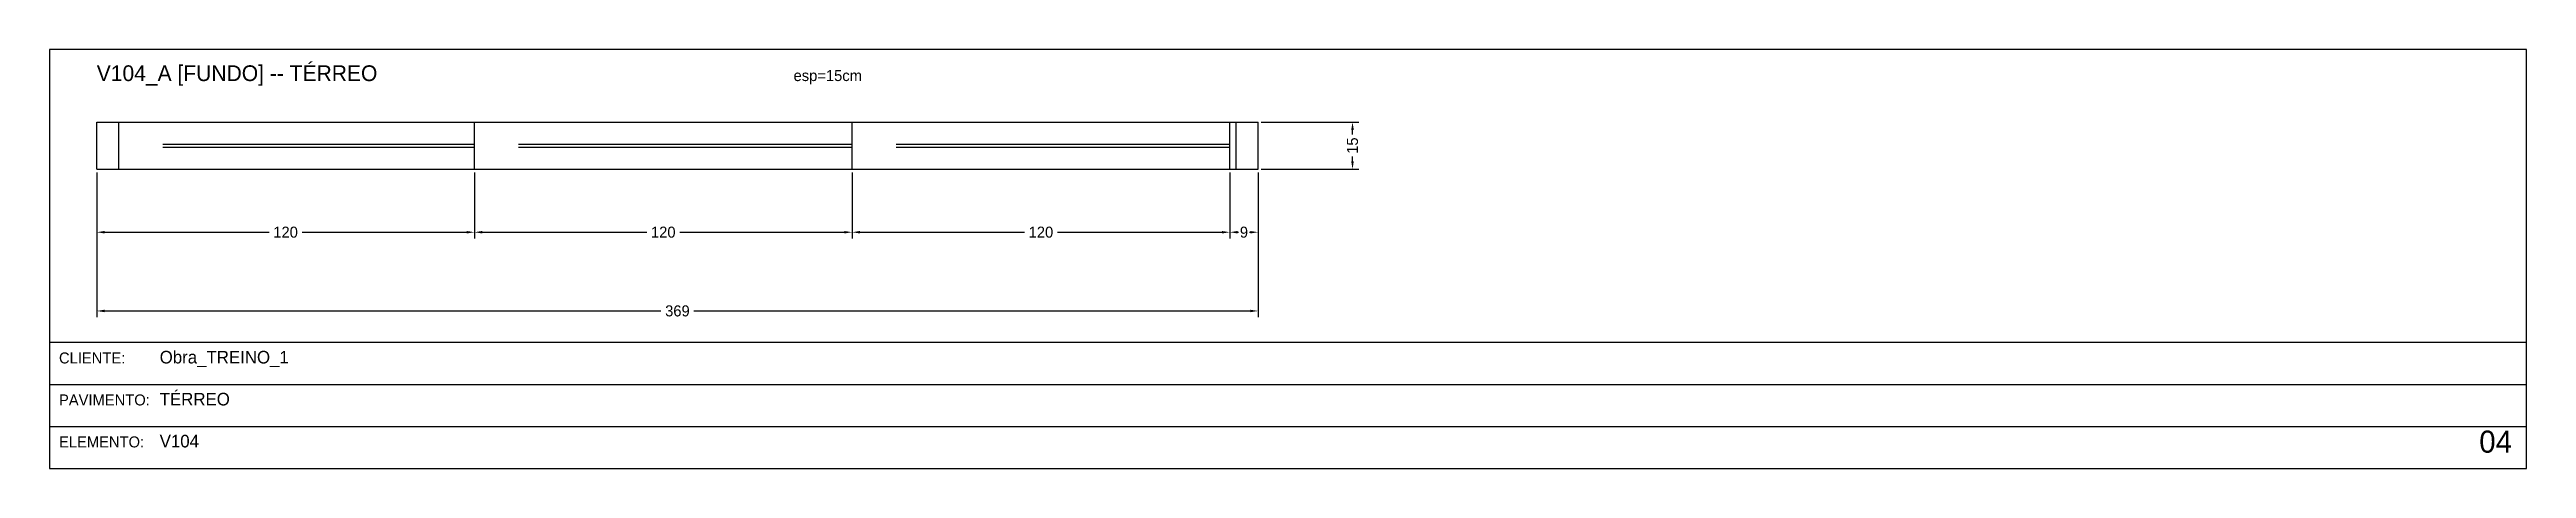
# Model space of a CAD drawing. Header units: metres. Extents: x 0 to 3208, y -1382 to -20.
# Drawn here: x 2421 to 3208, y -153 to -20 of the extents above; entities that cross this region are included whole.
import ezdxf

# ---------------------------------------------------------------- set-up
doc = ezdxf.new("R2010")
doc.units = ezdxf.units.M
for name, color, linetype in [('BORDA_CELULA', 9, 'Continuous'), ('CARIMBO', 9, 'Continuous'), ('COTA', 241, 'Continuous'), ('NOMENCLATURA', 7, 'Continuous'), ('Painéis', 200, 'Continuous'), ('SARR_2.2x7', 40, 'Continuous')]:
    doc.layers.add(name, color=color, linetype=linetype)
doc.dimstyles.new('COTA', dxfattribs={"dimtxt": 3.5, "dimasz": 2.5, "dimexe": 2, "dimexo": 1, "dimgap": 0.9, "dimtad": 1, "dimdec": 0, "dimrnd": 1, "dimcen": 2.5, "dimclrd": 4, "dimclre": 4, "dimclrt": 4, "dimazin": 3, "dimtfac": 1, "dimtmove": 0, "dimatfit": 3})

msp = doc.modelspace()

# ---------------------------------------------------------------- texts
at = {"layer": 'CARIMBO', "color": 9}
for s, p in [('CLIENTE:', (2424, -119.67)), ('PAVIMENTO:', (2424, -133)), ('ELEMENTO:', (2424, -146.33))]:
    msp.add_text(s, height=3.5, dxfattribs=at).set_placement(p)
at = {"layer": 'CARIMBO', "color": 2}
for s, p in [('Obra_TREINO_1', (2456, -119.67)), ('TÉRREO', (2456, -133)), ('V104', (2456, -146.33))]:
    msp.add_text(s, height=4, dxfattribs=at).set_placement(p)
at = {"layer": 'CARIMBO', "color": 3}
msp.add_text('04', height=7, dxfattribs=at).set_placement((3193, -148))
at = {"layer": 'COTA'}
msp.add_text('esp=15cm', height=3.5, dxfattribs=at).set_placement((2657.4, -30))
at = {"layer": 'NOMENCLATURA'}
msp.add_text('V104_A [FUNDO] -- TÉRREO', height=5, dxfattribs=at).set_placement((2436, -30))

# ---------------------------------------------------------------- blocks, each defined once
blk = doc.blocks.new('_CLOSEDFILLED')
at = {"color": 0, "linetype": 'BYBLOCK'}
blk.add_solid([(-1, 0.16), (0, 0), (-1, -0.16)], dxfattribs=at)
blk = doc.blocks.new('*D18')
at = {"color": 4}
for p, q in [((2436, -59), (2436, -80)), ((2556, -59), (2556, -80)), ((2438.5, -78), (2490.75, -78)), ((2501.25, -78), (2553.5, -78))]:
    blk.add_line(p, q, dxfattribs=at)
at = {"layer": 'Defpoints'}
for p in [(2436, -58), (2556, -58), (2436, -78)]:
    blk.add_point(p, dxfattribs=at)
at = {"layer": 'COTA', "color": 4, "xscale": 2.5, "yscale": 2.5, "rotation": 180}
blk.add_blockref('_CLOSEDFILLED', (2436, -78), dxfattribs=at)
at = {"layer": 'COTA', "color": 4, "xscale": 2.5, "yscale": 2.5}
blk.add_blockref('_CLOSEDFILLED', (2556, -78), dxfattribs=at)
at = {"layer": 'COTA', "color": 4, "insert": (2496, -78), "char_height": 3.5, "attachment_point": 5}
blk.add_mtext('120', dxfattribs=at)
blk = doc.blocks.new('*D19')
at = {"color": 4}
for p, q in [((2556, -59), (2556, -80)), ((2676, -59), (2676, -80)), ((2558.5, -78), (2610.75, -78)), ((2621.25, -78), (2673.5, -78))]:
    blk.add_line(p, q, dxfattribs=at)
at = {"layer": 'Defpoints'}
for p in [(2556, -58), (2676, -58), (2556, -78)]:
    blk.add_point(p, dxfattribs=at)
at = {"layer": 'COTA', "color": 4, "xscale": 2.5, "yscale": 2.5, "rotation": 180}
blk.add_blockref('_CLOSEDFILLED', (2556, -78), dxfattribs=at)
at = {"layer": 'COTA', "color": 4, "xscale": 2.5, "yscale": 2.5}
blk.add_blockref('_CLOSEDFILLED', (2676, -78), dxfattribs=at)
at = {"layer": 'COTA', "color": 4, "insert": (2616, -78), "char_height": 3.5, "attachment_point": 5}
blk.add_mtext('120', dxfattribs=at)
blk = doc.blocks.new('*D20')
at = {"color": 4}
for p, q in [((2676, -59), (2676, -80)), ((2796, -59), (2796, -80)), ((2678.5, -78), (2730.75, -78)), ((2741.25, -78), (2793.5, -78))]:
    blk.add_line(p, q, dxfattribs=at)
at = {"layer": 'Defpoints'}
for p in [(2676, -58), (2796, -58), (2676, -78)]:
    blk.add_point(p, dxfattribs=at)
at = {"layer": 'COTA', "color": 4, "xscale": 2.5, "yscale": 2.5, "rotation": 180}
blk.add_blockref('_CLOSEDFILLED', (2676, -78), dxfattribs=at)
at = {"layer": 'COTA', "color": 4, "xscale": 2.5, "yscale": 2.5}
blk.add_blockref('_CLOSEDFILLED', (2796, -78), dxfattribs=at)
at = {"layer": 'COTA', "color": 4, "insert": (2736, -78), "char_height": 3.5, "attachment_point": 5}
blk.add_mtext('120', dxfattribs=at)
blk = doc.blocks.new('*D21')
at = {"color": 4}
for p, q in [((2796, -59), (2796, -80)), ((2805, -59), (2805, -80)), ((2798.5, -78), (2798.75, -78)), ((2802.25, -78), (2802.5, -78))]:
    blk.add_line(p, q, dxfattribs=at)
at = {"layer": 'Defpoints'}
for p in [(2796, -58), (2805, -58), (2796, -78)]:
    blk.add_point(p, dxfattribs=at)
at = {"layer": 'COTA', "color": 4, "xscale": 2.5, "yscale": 2.5, "rotation": 180}
blk.add_blockref('_CLOSEDFILLED', (2796, -78), dxfattribs=at)
at = {"layer": 'COTA', "color": 4, "xscale": 2.5, "yscale": 2.5}
blk.add_blockref('_CLOSEDFILLED', (2805, -78), dxfattribs=at)
at = {"layer": 'COTA', "color": 4, "insert": (2800.5, -78), "char_height": 3.5, "attachment_point": 5}
blk.add_mtext('9', dxfattribs=at)
blk = doc.blocks.new('*D22')
at = {"color": 4}
for p, q in [((2436, -59), (2436, -105)), ((2805, -59), (2805, -105)), ((2438.5, -103), (2615.25, -103)), ((2625.75, -103), (2802.5, -103))]:
    blk.add_line(p, q, dxfattribs=at)
at = {"layer": 'Defpoints'}
for p in [(2436, -58), (2805, -58), (2436, -103)]:
    blk.add_point(p, dxfattribs=at)
at = {"layer": 'COTA', "color": 4, "xscale": 2.5, "yscale": 2.5, "rotation": 180}
blk.add_blockref('_CLOSEDFILLED', (2436, -103), dxfattribs=at)
at = {"layer": 'COTA', "color": 4, "xscale": 2.5, "yscale": 2.5}
blk.add_blockref('_CLOSEDFILLED', (2805, -103), dxfattribs=at)
at = {"layer": 'COTA', "color": 4, "insert": (2620.5, -103), "char_height": 3.5, "attachment_point": 5}
blk.add_mtext('369', dxfattribs=at)
blk = doc.blocks.new('*D23')
at = {"color": 4}
for p, q in [((2806, -43), (2837, -43)), ((2835, -47), (2835, -45.5)), ((2835, -55.5), (2835, -54)), ((2806, -58), (2837, -58))]:
    blk.add_line(p, q, dxfattribs=at)
at = {"layer": 'Defpoints'}
for p in [(2805, -43), (2805, -58), (2835, -58)]:
    blk.add_point(p, dxfattribs=at)
at = {"layer": 'COTA', "color": 4, "xscale": 2.5, "yscale": 2.5}
for p, rotation in [((2835, -43), 90), ((2835, -58), 270)]:
    blk.add_blockref('_CLOSEDFILLED', p, dxfattribs=dict(at, rotation=rotation))
at = {"layer": 'COTA', "color": 4, "insert": (2835, -50.5), "char_height": 3.5, "attachment_point": 5, "rotation": 90}
blk.add_mtext('15', dxfattribs=at)

# ---------------------------------------------------------------- dimensions: what is measured, and where the dimension line sits
at = {"layer": 'COTA'}
dim = msp.add_linear_dim(base=(2835, -58), p1=(2805, -58), p2=(2805, -43), angle=90, dimstyle='COTA', dxfattribs=at)
dim.commit()
dim.dimension.update_dxf_attribs({"geometry": '*D23', "text_midpoint": (2835, -50.5)})
for base, p1, p2, picture, middle in [((2436, -78), (2436, -58), (2556, -58), '*D18', (2496, -78)), ((2436, -103), (2436, -58), (2805, -58), '*D22', (2620.5, -103)), ((2556, -78), (2556, -58), (2676, -58), '*D19', (2616, -78)), ((2676, -78), (2676, -58), (2796, -58), '*D20', (2736, -78)), ((2796, -78), (2796, -58), (2805, -58), '*D21', (2800.5, -78))]:
    dim = msp.add_linear_dim(base=base, p1=p1, p2=p2, dimstyle='COTA', dxfattribs=at)
    dim.commit()
    dim.dimension.update_dxf_attribs({"geometry": picture, "text_midpoint": middle})

# ---------------------------------------------------------------- linework, layer by layer
at = {"layer": 'BORDA_CELULA'}
for points in [[(2421, -153), (3208, -153), (3208, -20), (2421, -20)], [(2421, -153), (3208, -153), (3208, -113), (2421, -113)]]:
    msp.add_lwpolyline(points, close=True, dxfattribs=at)
at = {"layer": 'CARIMBO'}
for p, q in [((2421, -126.33), (3208, -126.33)), ((2421, -139.67), (3208, -139.67)), ((2421, -153), (3208, -153))]:
    msp.add_line(p, q, dxfattribs=at)
at = {"layer": 'Painéis'}
for points in [[(2436, -58), (2436, -43)], [(2436, -43), (2556, -43)], [(2556, -43), (2676, -43)], [(2556, -58), (2556, -43)], [(2676, -43), (2796, -43)], [(2676, -58), (2676, -43)], [(2796, -43), (2805, -43)], [(2796, -58), (2796, -43)], [(2805, -58), (2805, -43)], [(2436, -58), (2556, -58)], [(2556, -58), (2676, -58)], [(2676, -58), (2796, -58)], [(2796, -58), (2805, -58)]]:
    msp.add_lwpolyline(points, dxfattribs=at)
at = {"layer": 'SARR_2.2x7'}
for points in [[(2443, -58), (2443, -43)], [(2798, -58), (2798, -43)], [(2457, -50), (2556, -50)], [(2457, -51), (2556, -51)], [(2570, -50), (2676, -50)], [(2570, -51), (2676, -51)], [(2690, -50), (2796, -50)], [(2690, -51), (2796, -51)]]:
    msp.add_lwpolyline(points, dxfattribs=at)

msp.set_redraw_order([(e.dxf.handle, doc.entitydb.next_handle()) for e in msp.query("TEXT MTEXT ATTDEF DIMENSION ARC_DIMENSION")])  # texts and dimensions are drawn at this point

doc.saveas('drawing.dxf')
